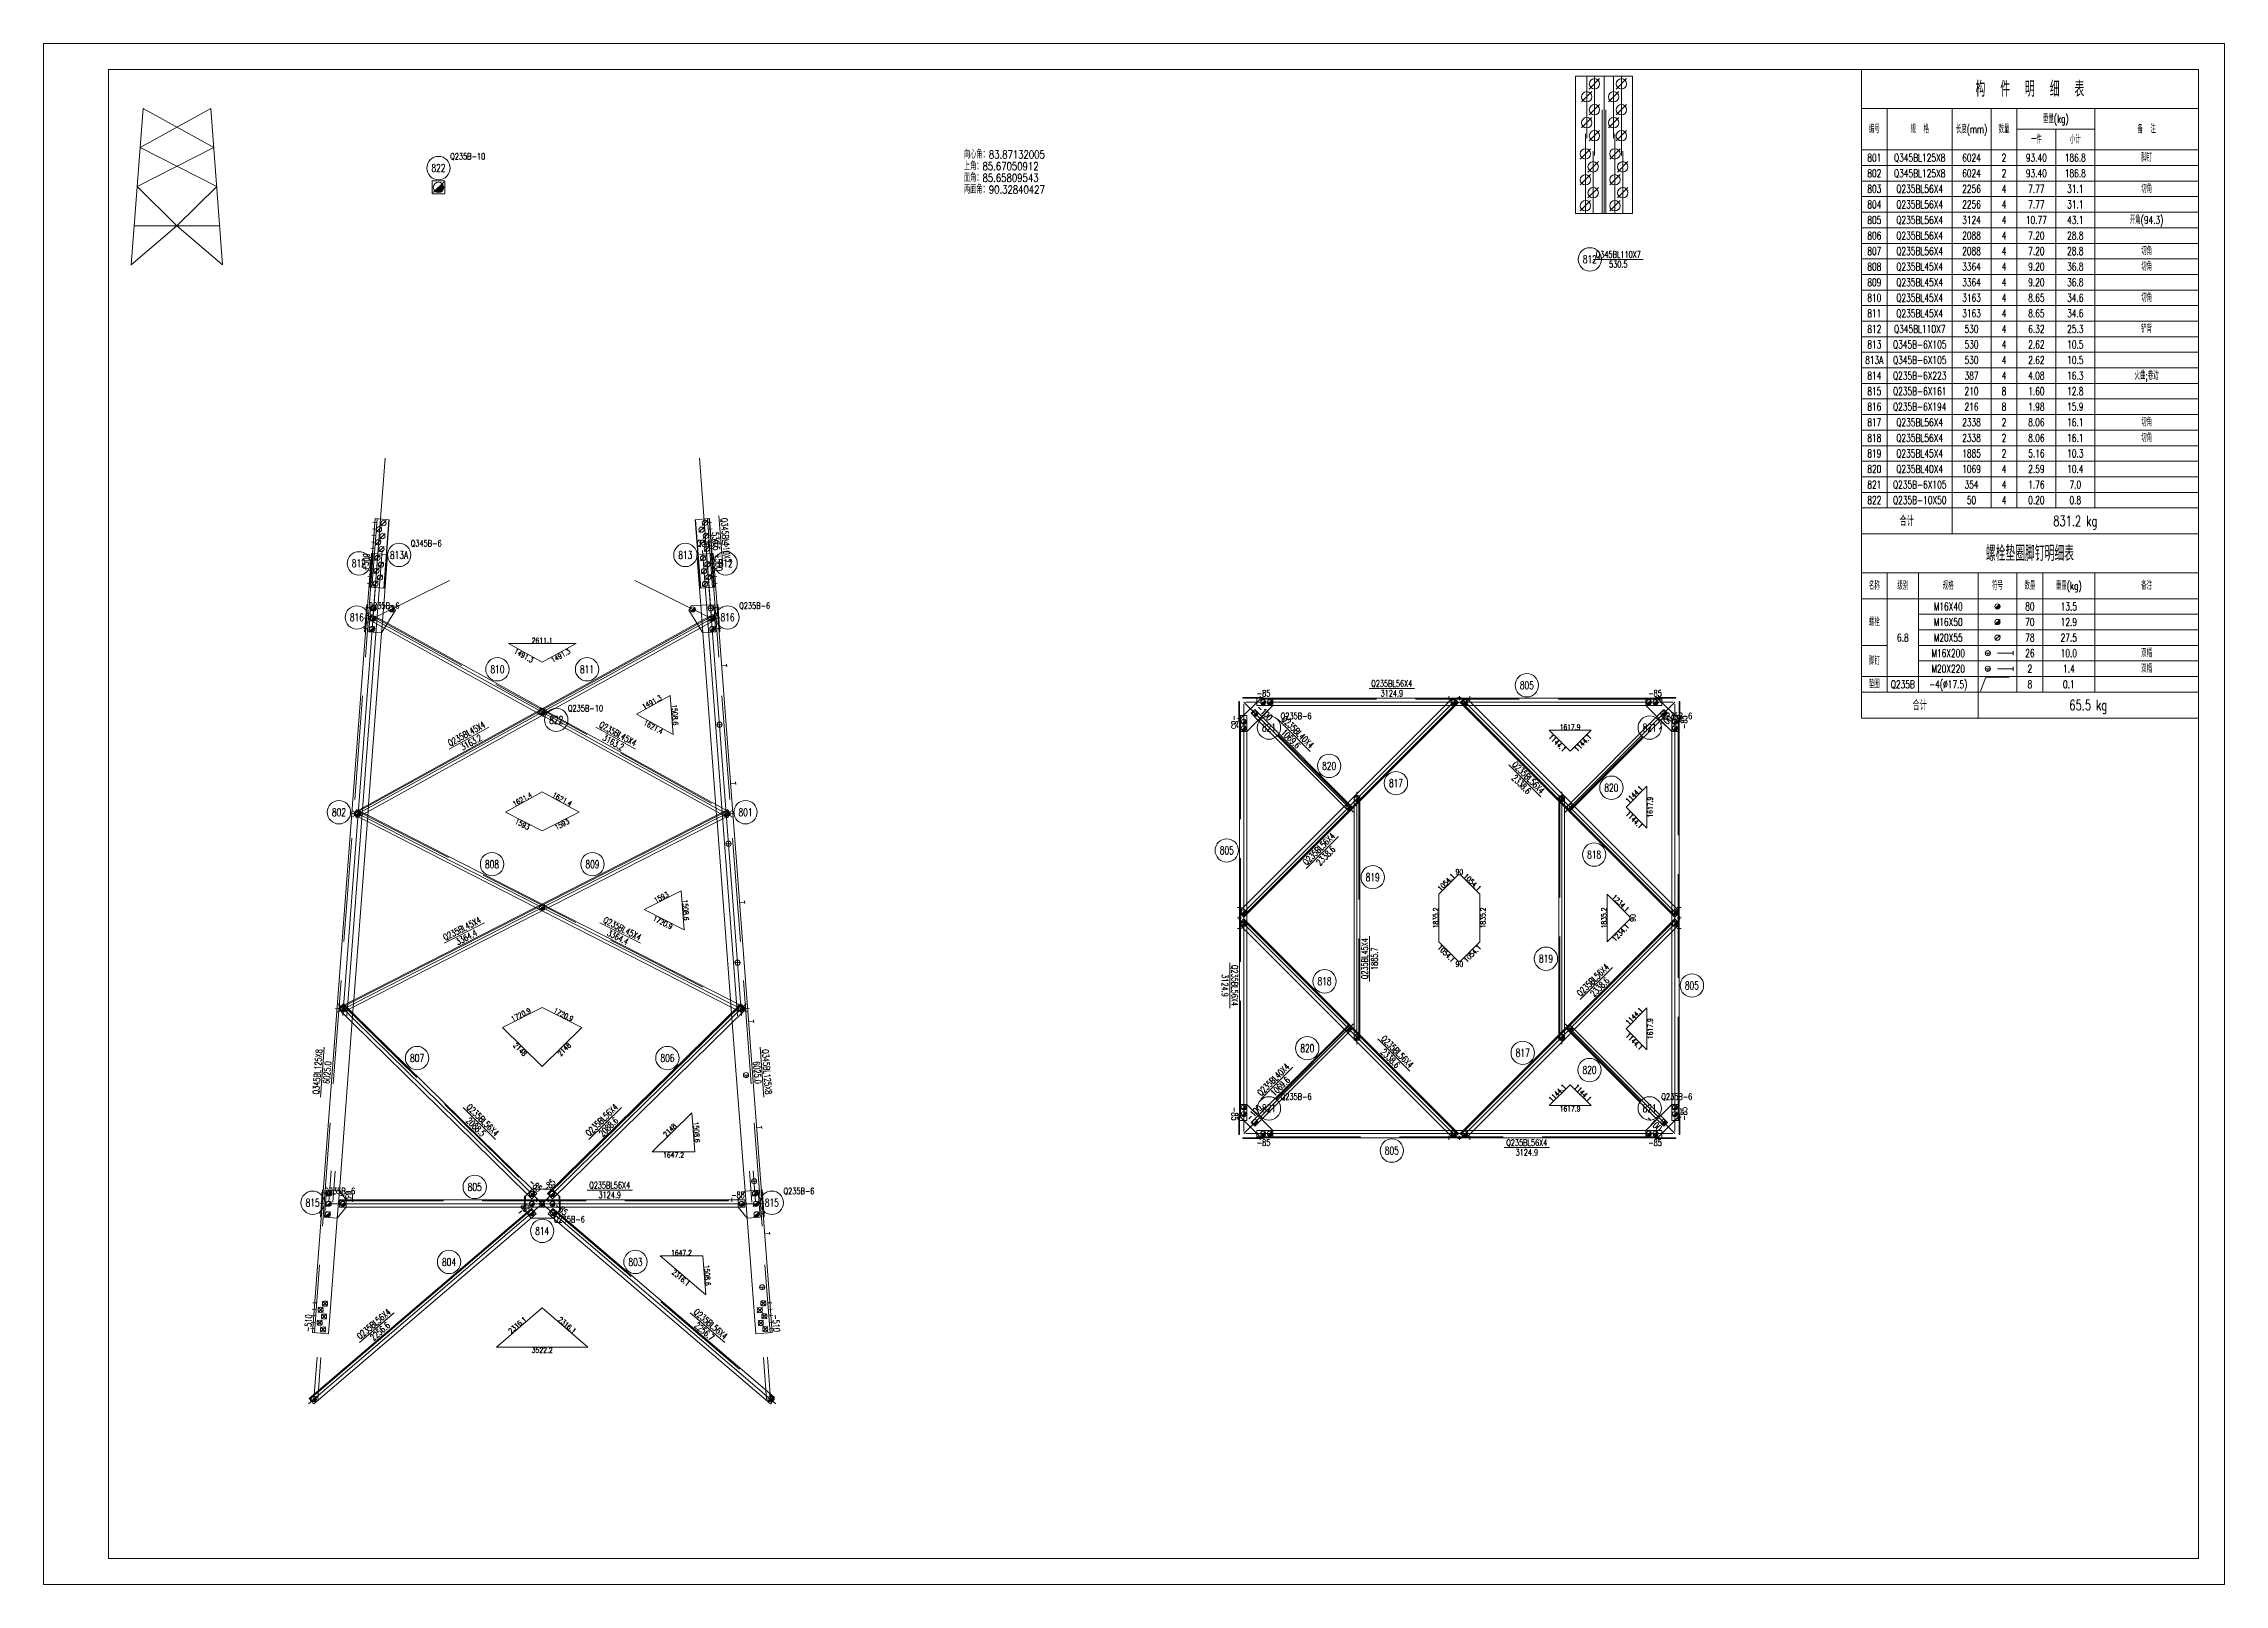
# Model space of a CAD drawing. Extents: x 0 to 841, y 0 to 594.
import ezdxf
from ezdxf.enums import TextEntityAlignment as Align

# ---------------------------------------------------------------- set-up
doc = ezdxf.new("R2010")
doc.units = 0
doc.header["$LTSCALE"] = 20
doc.header["$MEASUREMENT"] = 0
doc.linetypes.add('Dash', pattern=[2.75, 2, -0.75])
doc.linetypes.add('DashDot', pattern=[15.6, 9, -3, 0.6, -3])
doc.layers.get('0').update_dxf_attribs({"linetype": 'CONTINUOUS', "lineweight": 25})
doc.styles.get("Standard").update_dxf_attribs({"font": 'simplex', "width": 0.7, "bigfont": 'gbhzfs.shx'})

msp = doc.modelspace()

# ---------------------------------------------------------------- texts
at = {"color": 3, "linetype": 'Continuous', "lineweight": 13, "width": 0.7}
for s, height, p in [('构  件  明  细  表', 6, (766, 576.5)), ('重量(kg)', 3, (776, 565)), ('编号', 3, (706, 561)), ('规  格', 3, (723.5, 561)), ('长度(mm)', 3, (743.5, 561)), ('数量', 3, (756, 561)), ('一件', 3, (768.5, 557)), ('小计', 3, (783.5, 557)), ('备  注', 3, (811, 561)), ('801', 3, (706, 550)), ('Q345BL125X8', 3, (723.5, 550)), ('6024', 3, (743.5, 550)), ('2', 3, (756, 550)), ('93.40', 3, (768.5, 550)), ('186.8', 3, (783.5, 550)), ('脚钉', 3, (811, 550)), ('802', 3, (706, 544)), ('803', 3, (706, 538)), ('Q345BL125X8', 3, (723.5, 544)), ('Q235BL56X4', 3, (723.5, 538)), ('2256', 3, (743.5, 538)), ('6024', 3, (743.5, 544)), ('2', 3, (756, 544)), ('4', 3, (756, 538)), ('93.40', 3, (768.5, 544)), ('7.77', 3, (768.5, 538)), ('186.8', 3, (783.5, 544)), ('31.1', 3, (783.5, 538)), ('切角', 3, (811, 538)), ('804', 3, (706, 532)), ('Q235BL56X4', 3, (723.5, 532)), ('2256', 3, (743.5, 532)), ('4', 3, (756, 532)), ('7.77', 3, (768.5, 532)), ('31.1', 3, (783.5, 532)), ('805', 3, (706, 526)), ('806', 3, (706, 520)), ('Q235BL56X4', 3, (723.5, 526)), ('Q235BL56X4', 3, (723.5, 520)), ('3124', 3, (743.5, 526)), ('2088', 3, (743.5, 520)), ('4', 3, (756, 526)), ('4', 3, (756, 520)), ('10.77', 3, (768.5, 526)), ('7.20', 3, (768.5, 520)), ('43.1', 3, (783.5, 526)), ('28.8', 3, (783.5, 520)), ('开角(94.3)', 3, (811, 526)), ('807', 3, (706, 514)), ('Q235BL56X4', 3, (723.5, 514)), ('2088', 3, (743.5, 514)), ('4', 3, (756, 514)), ('7.20', 3, (768.5, 514)), ('28.8', 3, (783.5, 514)), ('切角', 3, (811, 514)), ('808', 3, (706, 508)), ('Q235BL45X4', 3, (723.5, 508)), ('3364', 3, (743.5, 508)), ('4', 3, (756, 508)), ('9.20', 3, (768.5, 508)), ('36.8', 3, (783.5, 508)), ('切角', 3, (811, 508)), ('809', 3, (706, 502)), ('810', 3, (706, 496)), ('Q235BL45X4', 3, (723.5, 502)), ('Q235BL45X4', 3, (723.5, 496)), ('3364', 3, (743.5, 502)), ('3163', 3, (743.5, 496)), ('4', 3, (756, 502)), ('4', 3, (756, 496)), ('9.20', 3, (768.5, 502)), ('8.65', 3, (768.5, 496)), ('36.8', 3, (783.5, 502)), ('34.6', 3, (783.5, 496)), ('切角', 3, (811, 496)), ('811', 3, (706, 490)), ('Q235BL45X4', 3, (723.5, 490)), ('3163', 3, (743.5, 490)), ('4', 3, (756, 490)), ('8.65', 3, (768.5, 490)), ('34.6', 3, (783.5, 490)), ('812', 3, (706, 484)), ('813', 3, (706, 478)), ('Q345B-6X105', 3, (723.5, 478)), ('Q345BL110X7', 3, (723.5, 484)), ('530', 3, (743.5, 484)), ('530', 3, (743.5, 478)), ('4', 3, (756, 484)), ('4', 3, (756, 478)), ('2.62', 3, (768.5, 478)), ('6.32', 3, (768.5, 484)), ('25.3', 3, (783.5, 484)), ('10.5', 3, (783.5, 478)), ('铲背', 3, (811, 484)), ('813A', 3, (706, 472)), ('Q345B-6X105', 3, (723.5, 472)), ('530', 3, (743.5, 472)), ('4', 3, (756, 472)), ('2.62', 3, (768.5, 472)), ('10.5', 3, (783.5, 472)), ('814', 3, (706, 466)), ('Q235B-6X223', 3, (723.5, 466)), ('387', 3, (743.5, 466)), ('4', 3, (756, 466)), ('4.08', 3, (768.5, 466)), ('16.3', 3, (783.5, 466)), ('火曲;卷边', 3, (811, 466)), ('815', 3, (706, 460)), ('816', 3, (706, 454)), ('Q235B-6X161', 3, (723.5, 460)), ('Q235B-6X194', 3, (723.5, 454)), ('210', 3, (743.5, 460)), ('216', 3, (743.5, 454)), ('8', 3, (756, 460)), ('8', 3, (756, 454)), ('1.60', 3, (768.5, 460)), ('1.98', 3, (768.5, 454)), ('12.8', 3, (783.5, 460)), ('15.9', 3, (783.5, 454)), ('817', 3, (706, 448)), ('Q235BL56X4', 3, (723.5, 448)), ('2338', 3, (743.5, 448)), ('2', 3, (756, 448)), ('8.06', 3, (768.5, 448)), ('16.1', 3, (783.5, 448)), ('切角', 3, (811, 448)), ('818', 3, (706, 442)), ('819', 3, (706, 436)), ('Q235BL56X4', 3, (723.5, 442)), ('Q235BL45X4', 3, (723.5, 436)), ('2338', 3, (743.5, 442)), ('1885', 3, (743.5, 436)), ('2', 3, (756, 442)), ('2', 3, (756, 436)), ('8.06', 3, (768.5, 442)), ('5.16', 3, (768.5, 436)), ('16.1', 3, (783.5, 442)), ('10.3', 3, (783.5, 436)), ('切角', 3, (811, 442)), ('820', 3, (706, 430)), ('Q235BL40X4', 3, (723.5, 430)), ('1069', 3, (743.5, 430)), ('4', 3, (756, 430)), ('2.59', 3, (768.5, 430)), ('10.4', 3, (783.5, 430)), ('821', 3, (706, 424)), ('Q235B-6X105', 3, (723.5, 424)), ('354', 3, (743.5, 424)), ('4', 3, (756, 424)), ('1.76', 3, (768.5, 424)), ('7.0', 3, (783.5, 424)), ('822', 3, (706, 418)), ('Q235B-10X50', 3, (723.5, 418)), ('合计', 4, (718.5, 410)), ('50', 3, (743.5, 418)), ('4', 3, (756, 418)), ('0.20', 3, (768.5, 418)), ('0.8', 3, (783.5, 418)), ('831.2 kg', 4, (783.5, 410)), ('螺栓垫圈脚钉明细表', 6, (766, 397.5)), ('重量(kg)', 3, (781, 385)), ('名称', 3, (706, 385)), ('级别', 3, (717, 385)), ('M16X40', 3, (734.5, 377)), ('规格', 3, (734.5, 385)), ('符号', 3, (753.5, 385)), ('80', 3, (766, 377)), ('数量', 3, (766, 385)), ('13.5', 3, (781, 377)), ('备注', 3, (811, 385)), ('螺栓', 3, (706, 371)), ('M16X50', 3, (734.5, 371)), ('70', 3, (766, 371)), ('12.9', 3, (781, 371)), ('6.8', 3, (717, 365)), ('M20X55', 3, (734.5, 365)), ('78', 3, (766, 365)), ('27.5', 3, (781, 365)), ('脚钉', 3, (706, 356)), ('M16X200', 3, (734.5, 359)), ('M20X220', 3, (734.5, 353)), ('26', 3, (766, 359)), ('2', 3, (766, 353)), ('10.0', 3, (781, 359)), ('1.4', 3, (781, 353)), ('双帽', 3, (811, 359)), ('双帽', 3, (811, 353)), ('垫圈', 3, (706, 347)), ('Q235B', 3, (717, 347)), ('-4(%%c17.5)', 3, (734.5, 347)), ('8', 3, (766, 347)), ('0.1', 3, (781, 347)), ('合计', 4, (723.5, 339)), ('65.5 kg', 4, (788.5, 339))]:
    msp.add_text(s, height=height, dxfattribs=at).set_placement(p, align=Align.MIDDLE_CENTER)
at = {"color": 7, "linetype": 'Continuous', "lineweight": 13, "width": 0.7}
for s, height, p in [('822', 3, (152.28, 546.04)), ('Q345BL110X7', 2.5, (607.28, 512.71)), ('812', 3, (596.28, 510.83)), ('530.5', 2.5, (607.28, 508.96)), ('813A', 3, (137.09, 396.87)), ('813', 3, (247.48, 396.87)), ('812', 3, (121.55, 393.62)), ('812', 3, (263.02, 393.62)), ('816', 3, (120.82, 372.78)), ('816', 3, (263.75, 372.78)), ('810', 3, (175.01, 352.78)), ('811', 3, (209.56, 352.78)), ('Q235BL56X4', 2.5, (519.93, 347.29)), ('805', 3, (572, 346.61)), ('-85', 2.5, (470.48, 343.54)), ('3124.9', 2.5, (519.93, 343.54)), ('-85', 2.5, (621.45, 343.54)), ('822', 3, (197.71, 333.28)), ('821', 3, (472.56, 330.32)), ('821', 3, (619.37, 330.32)), ('820', 3, (495.76, 315.54)), ('817', 3, (521.53, 308.9)), ('820', 3, (604.59, 307.12)), ('802', 3, (113.89, 297.68)), ('801', 3, (270.68, 297.68)), ('808', 3, (172.92, 277.65)), ('809', 3, (211.65, 277.65)), ('805', 3, (456.27, 282.95)), ('818', 3, (597.95, 281.35)), ('819', 3, (512.55, 272.63)), ('819', 3, (579.38, 241.21)), ('818', 3, (493.98, 232.49)), ('805', 3, (635.66, 230.88)), ('807', 3, (144.01, 202.92)), ('806', 3, (240.56, 202.92)), ('820', 3, (487.34, 206.71)), ('817', 3, (570.4, 204.93)), ('820', 3, (596.17, 198.3)), ('821', 3, (472.56, 183.51)), ('821', 3, (619.37, 183.51)), ('-85', 2.5, (470.48, 170.29)), ('805', 3, (519.93, 167.22)), ('Q235BL56X4', 2.5, (572, 170.29)), ('-85', 2.5, (621.45, 170.29)), ('3124.9', 2.5, (572, 166.54)), ('-85', 2.5, (116.8, 150.14)), ('805', 3, (166.25, 153.22)), ('Q235BL56X4', 2.5, (218.32, 153.89)), ('3124.9', 2.5, (218.32, 150.14)), ('-85', 2.5, (267.77, 150.14)), ('815', 3, (103.74, 147.13)), ('815', 3, (280.83, 147.13)), ('814', 3, (192.28, 136.27)), ('804', 3, (156.34, 124.31)), ('803', 3, (228.23, 124.31))]:
    msp.add_text(s, height=height, dxfattribs=at).set_placement(p, align=Align.MIDDLE_CENTER)
for s, p in [('Q235B-10', (156.78, 550.54)), ('Q345B-6', (141.59, 401.37)), ('Q345B-6', (251.98, 401.37)), ('Q235B-6', (125.32, 377.28)), ('Q235B-6', (268.25, 377.28)), ('Q235B-10', (202.21, 337.78)), ('Q235B-6', (477.06, 334.82)), ('Q235B-6', (623.87, 334.82)), ('Q235B-6', (477.06, 188.01)), ('Q235B-6', (623.87, 188.01)), ('Q235B-6', (108.24, 151.63)), ('Q235B-6', (285.33, 151.63)), ('Q235B-6', (196.79, 140.77))]:
    msp.add_text(s, height=2.4, dxfattribs=at).set_placement(p, align=Align.MIDDLE_LEFT)
at = {"color": 7, "linetype": 'Continuous', "lineweight": 13, "width": 0.8}
for s, p in [('上角：85.67050912', (354.91, 544.35)), ('向心角：83.87132005', (354.91, 548.85)), ('面角：85.65809543', (354.91, 539.85)), ('两面角：90.32840427', (354.91, 535.35))]:
    msp.add_text(s, height=3, dxfattribs=at).set_placement(p, align=Align.BOTTOM_LEFT)
at = {"color": 7, "linetype": 'Continuous', "lineweight": 13, "width": 0.7}
for s, rotation, p in [('530.5', 274.32949, (259.29, 402.2)), ('Q345BL110X7', 274.32949, (263.03, 402.48)), ('+500', 85.67051, (124.27, 394.08)), ('+500', 274.32949, (260.3, 394.08)), ('-100', 315, (470.86, 336.09)), ('Q235BL45X4', 28.90059, (163.09, 327.9)), ('Q235BL45X4', 331.09941, (221.48, 327.9)), ('-85', 270, (459.34, 332.4)), ('1069.6', 315, (480.99, 325.96)), ('Q235BL40X4', 315, (483.64, 328.61)), ('-100', 45, (625.13, 332.02)), ('-85', 90, (632.59, 332.4)), ('3163.2', 28.90059, (164.9, 324.62)), ('3163.2', 331.09941, (219.67, 324.62)), ('2338.6', 315, (569.92, 308.43)), ('Q235BL56X4', 315, (572.57, 311.08)), ('Q235BL56X4', 45, (491.8, 283.52)), ('2338.6', 45, (494.46, 280.87)), ('Q235BL45X4', 26.99695, (161.38, 252.8)), ('Q235BL45X4', 333.00305, (223.19, 252.8)), ('3364.4', 26.99695, (163.09, 249.46)), ('3364.4', 333.00305, (221.48, 249.46)), ('Q235BL45X4', 90, (509.47, 241.21)), ('1885.7', 90, (513.22, 241.21)), ('Q235BL56X4', 270, (459.34, 230.88)), ('Q235BL56X4', 45, (597.47, 232.96)), ('3124.9', 270, (455.59, 230.88)), ('2338.6', 45, (600.13, 230.31)), ('Q235BL56X4', 315, (522.01, 205.41)), ('Q345BL125X8', 85.67051, (105.63, 197.61)), ('Q345BL125X8', 274.32949, (278.94, 197.61)), ('2338.6', 315, (519.36, 202.76)), ('6025.0', 85.67051, (109.37, 197.33)), ('6025.0', 274.32949, (275.2, 197.33)), ('Q235BL40X4', 45, (474.27, 194.59)), ('1069.6', 45, (476.92, 191.94)), ('2088.5', 315.54693, (166.7, 176.35)), ('Q235BL56X4', 315.54693, (169.33, 179.03)), ('Q235BL56X4', 44.45272, (215.24, 179.03)), ('2088.6', 44.45272, (217.87, 176.35)), ('-85', 270, (459.34, 181.43)), ('-100', 45, (466.8, 181.81)), ('-100', 315, (621.07, 177.75)), ('-85', 90, (632.59, 181.43)), ('-85', 315.54693, (189.67, 153.82)), ('-85', 44.45272, (194.9, 153.82)), ('-85', 40.50351, (184.93, 144.69)), ('-85', 319.49649, (199.64, 144.69)), ('-510', 85.67051, (102.06, 100.7)), ('Q235BL56X4', 40.50351, (127.31, 100.4)), ('Q235BL56X4', 319.49649, (257.26, 100.4)), ('-510', 274.32949, (282.51, 100.7)), ('2256.6', 40.50351, (129.74, 97.55)), ('2256.7', 319.49649, (254.83, 97.55))]:
    msp.add_text(s, height=2.5, rotation=rotation, dxfattribs=at).set_placement(p, align=Align.MIDDLE_CENTER)
at = {"color": 7, "linetype": 'Continuous', "lineweight": 20, "width": 0.7}
for s, rotation, p in [('2611.1', 0, (192.28, 363.9)), ('1491.3', 331.09941, (185.18, 358.05)), ('1491.3', 28.90059, (199.39, 358.05)), ('1491.3', 28.90059, (234.57, 340.09)), ('1508.6', 274.32949, (243.44, 335.22)), ('1621.4', 331.09941, (235.14, 330.47)), ('1617.9', 0, (588.66, 330.48)), ('1144.1', 315, (583.77, 324.38)), ('1144.1', 45, (593.56, 324.38)), ('1621.4', 28.90059, (184.61, 302.67)), ('1621.4', 331.09941, (199.96, 302.67)), ('1144.1', 45, (613.43, 304.51)), ('1593', 333.00305, (184.64, 293.02)), ('1593', 26.99695, (199.93, 293.02)), ('1144.1', 315, (613.43, 294.72)), ('1617.9', 90, (619.53, 299.62)), ('1054.1', 45, (540.94, 270.67)), ('1054.1', 315, (550.99, 270.67)), ('1593', 26.99695, (238.21, 264.85)), ('1508.6', 274.32949, (247.62, 259.97)), ('1234.1', 315, (608.15, 262.58)), ('1720.9', 333.00305, (238.78, 255.19)), ('1835.2', 90, (536.86, 256.92)), ('1835.2', 90, (555.07, 256.92)), ('1835.2', 90, (601.73, 256.92)), ('1234.1', 45, (608.15, 251.26)), ('90', 90, (612.86, 256.92)), ('1054.1', 315, (540.94, 243.17)), ('1054.1', 45, (550.99, 243.17)), ('1720.9', 26.99694, (184.07, 219.63)), ('1720.9', 333.00305, (200.5, 219.63)), ('1144.1', 45, (613.43, 219.11)), ('1144.1', 315, (613.43, 209.32)), ('1617.9', 90, (619.53, 214.22)), ('2148', 315.5472, (183.78, 206.27)), ('2148', 44.45265, (200.79, 206.27)), ('1144.1', 45, (583.77, 189.45)), ('1144.1', 315, (593.56, 189.45)), ('2148', 44.45265, (241.52, 175.1)), ('1508.6', 274.32949, (251.79, 174.34)), ('2316.1', 319.49661, (245.76, 118.18)), ('1508.6', 274.32949, (255.97, 119.18)), ('2316.1', 40.50355, (182.7, 99.94)), ('2316.1', 319.49661, (201.87, 99.94)), ('3522.2', 0.00003, (192.28, 90.31))]:
    msp.add_text(s, height=2, rotation=rotation, dxfattribs=at).set_placement(p, align=Align.MIDDLE_CENTER)
for s, p in [('90', (545.97, 274.75)), ('90', (545.97, 239.09)), ('1617.9', (588.66, 183.36)), ('1647.2', (242.93, 165.52)), ('1647.2', (245.97, 127.81))]:
    msp.add_text(s, height=2, dxfattribs=at).set_placement(p, align=Align.MIDDLE_CENTER)

# ---------------------------------------------------------------- blocks, each defined once
blk = doc.blocks.new('M16X40S')
at = {"color": 3, "linetype": 'Continuous', "lineweight": 13}
blk.add_line((-0.707, -0.707), (0.707, 0.707), dxfattribs=at)
blk.add_circle((0, 0), 1, dxfattribs=at)
for radius in [0.9, 0.8, 0.7, 0.6, 0.5, 0.4, 0.3, 0.2, 0.1]:
    blk.add_arc((0, 0), radius, 225, 45, dxfattribs=at)
blk = doc.blocks.new('M16X50S')
at = {"color": 3, "linetype": 'Continuous', "lineweight": 13}
blk.add_line((-1, -1), (1, 1), dxfattribs=at)
blk.add_circle((0, 0), 1, dxfattribs=at)
for radius in [0.9, 0.8, 0.7, 0.6, 0.5, 0.4, 0.3, 0.2, 0.1]:
    blk.add_arc((0, 0), radius, 225, 45, dxfattribs=at)
blk = doc.blocks.new('M20X55S')
at = {"color": 3, "linetype": 'Continuous', "lineweight": 13}
blk.add_line((-1, -1), (1, 1), dxfattribs=at)
blk.add_circle((0, 0), 1, dxfattribs=at)
blk = doc.blocks.new('StepBoltML')
at = {"color": 3, "linetype": 'Continuous', "lineweight": 13}
for p, q in [((-4.75, 0), (-2.75, 0)), ((-3.75, 0), (-3.75, -1)), ((0, 0), (6, 0)), ((6, -0.75), (6, 0.75))]:
    blk.add_line(p, q, dxfattribs=at)
blk.add_circle((-3.75, 0), 1, dxfattribs=at)
blk = doc.blocks.new('WasherML')
at = {"color": 3, "linetype": 'Continuous', "lineweight": 13}
for p, q in [((-6.5, -2.7), (-4.5, 2.7)), ((-4.5, 2.7), (4.5, 2.7))]:
    blk.add_line(p, q, dxfattribs=at)
blk = doc.blocks.new('StepBolt')
at = {"color": 3, "linetype": 'Continuous', "lineweight": 13}
for p, q in [((-1, 0), (1, 0)), ((0, 0), (0, -1))]:
    blk.add_line(p, q, dxfattribs=at)
blk.add_circle((0, 0), 1, dxfattribs=at)
blk = doc.blocks.new('M20X65S')
at = {"color": 3, "linetype": 'Continuous', "lineweight": 13}
for p, q in [((-1, -1), (1, 1)), ((-1, 1), (1, -1))]:
    blk.add_line(p, q, dxfattribs=at)
blk.add_circle((0, 0), 1, dxfattribs=at)

# ---------------------------------------------------------------- linework, layer by layer
at = {"color": 7, "linetype": 'Continuous', "lineweight": 18}
for p, q in [((0, 594), (841, 594)), ((0, 0), (0, 594)), ((841, 0), (841, 594)), ((25, 584), (831, 584)), ((25, 10), (25, 584)), ((831, 10), (831, 584)), ((25, 10), (831, 10)), ((0, 0), (841, 0))]:
    msp.add_line(p, q, dxfattribs=at)
at = {"color": 2, "linetype": 'DashDot', "lineweight": 0}
for p, q in [((595.08, 581.5), (595.07, 557.5)), ((598.08, 581.5), (598.07, 550.83)), ((605.48, 581.5), (605.48, 557.5)), ((608.48, 581.5), (608.48, 550.83)), ((594.58, 528.5), (594.57, 559.17)), ((605.98, 528.5), (605.98, 559.17)), ((597.58, 528.5), (597.57, 552.5)), ((608.98, 528.5), (608.98, 552.5)), ((131.69, 434.14), (127.01, 372.31)), ((252.88, 434.14), (257.56, 372.31)), ((129.01, 398.74), (104.23, 71.45)), ((130.5, 398.63), (105.73, 71.34)), ((254.07, 398.63), (278.84, 71.34)), ((255.56, 398.74), (280.34, 71.45)), ((156.54, 387.03), (127.01, 372.31)), ((228.03, 387.03), (257.56, 372.31)), ((259.97, 373.64), (118.91, 295.77)), ((124.6, 373.64), (265.66, 295.77)), ((545.66, 342.01), (460.87, 257.22)), ((505.21, 297.67), (462.82, 340.06)), ((462.82, 339.28), (462.82, 174.56)), ((628.33, 340.06), (463.6, 340.06)), ((631.06, 257.22), (546.27, 342.01)), ((586.72, 297.67), (629.11, 340.06)), ((629.11, 174.56), (629.11, 339.28)), ((506.45, 305.55), (506.45, 208.29)), ((585.48, 208.29), (585.48, 305.55)), ((265.71, 298.35), (113.17, 220.63)), ((118.86, 298.35), (271.4, 220.63)), ((460.87, 256.61), (545.66, 171.82)), ((546.27, 171.82), (631.06, 256.61)), ((113.65, 223.81), (192.28, 146.67)), ((270.91, 223.81), (192.28, 146.67)), ((505.21, 216.16), (462.82, 173.77)), ((586.72, 216.16), (629.11, 173.77)), ((463.6, 173.77), (628.33, 173.77)), ((192.29, 146.67), (102.14, 69.66)), ((109.92, 146.67), (274.65, 146.67)), ((192.28, 146.67), (282.43, 69.66))]:
    msp.add_line(p, q, dxfattribs=at)
at = {"color": 1, "linetype": 'Dash', "lineweight": 0}
for p, q in [((601.08, 528.5), (601.08, 581.5)), ((602.48, 528.5), (602.48, 581.5)), ((126.56, 384.38), (128.57, 410.81)), ((258.01, 384.38), (256, 410.81)), ((127.15, 397.37), (104.41, 97.01)), ((132.14, 397), (126.9, 397.39)), ((252.43, 397), (257.67, 397.39)), ((257.42, 397.37), (280.16, 97.01)), ((125.38, 371.96), (126.47, 373.93)), ((131.46, 368.6), (125.38, 371.96)), ((126.28, 373.57), (264.82, 297.09)), ((126.47, 373.93), (132.64, 370.52)), ((130.35, 366.8), (131.16, 377.47)), ((251.93, 370.52), (253.11, 368.6)), ((254.22, 366.8), (253.41, 377.47)), ((258.86, 371.77), (258.79, 372.68)), ((191.27, 337.03), (190.59, 335.79)), ((191.75, 337.89), (194.61, 336.31)), ((193.98, 336.77), (192.39, 337.65)), ((193.34, 335.6), (193.98, 336.77)), ((467.06, 337.24), (465.65, 335.82)), ((504.57, 299.16), (466.78, 336.95)), ((469.77, 334.53), (467.06, 337.24)), ((470.35, 341.66), (467.85, 341.66)), ((624.08, 341.26), (467.85, 341.26)), ((467.85, 340.06), (467.85, 338.86)), ((467.85, 338.86), (474.1, 338.86)), ((540.54, 338.86), (544.49, 338.86)), ((547.44, 338.86), (551.39, 338.86)), ((617.83, 338.86), (624.08, 338.86)), ((624.08, 341.66), (621.58, 341.66)), ((624.87, 337.24), (622.16, 334.53)), ((624.08, 338.86), (624.08, 340.06)), ((626.28, 335.82), (624.87, 337.24)), ((192.85, 334.71), (189.96, 336.31)), ((190.59, 335.79), (192.13, 334.94)), ((461.22, 335.03), (461.22, 332.53)), ((461.62, 335.03), (461.62, 178.81)), ((464.02, 335.03), (462.82, 335.03)), ((464.02, 328.78), (464.02, 335.03)), ((465.65, 335.82), (468.35, 333.11)), ((588.2, 298.31), (626, 336.1)), ((623.58, 333.11), (626.28, 335.82)), ((629.11, 335.03), (627.91, 335.03)), ((627.91, 335.03), (627.91, 328.78)), ((630.31, 178.81), (630.31, 335.03)), ((630.71, 332.53), (630.71, 335.03)), ((505.35, 299.72), (505.35, 303.68)), ((505.72, 304.05), (507.6, 304.05)), ((507.2, 304.05), (507.2, 209.79)), ((507.6, 304.05), (507.6, 301.97)), ((584.33, 301.97), (584.33, 304.05)), ((584.33, 304.05), (586.21, 304.05)), ((584.73, 209.79), (584.73, 304.05)), ((586.58, 303.68), (586.58, 299.72)), ((119.7, 296.69), (120.72, 298.69)), ((124.84, 294.06), (119.7, 296.69)), ((120.54, 298.33), (270.49, 221.94)), ((120.72, 298.69), (125.03, 296.5)), ((125.14, 297.95), (125.34, 300.64)), ((259.23, 300.64), (264.73, 297.6)), ((263.82, 295.53), (259.43, 297.95)), ((259.73, 294.06), (259.54, 296.5)), ((264.79, 297.28), (263.82, 295.53)), ((264.73, 297.6), (264.79, 297.28)), ((501.57, 299.9), (503.44, 298.02)), ((504.86, 299.44), (502.98, 301.31)), ((503.44, 298.02), (504.86, 299.44)), ((588.95, 301.31), (587.07, 299.44)), ((587.07, 299.44), (588.49, 298.02)), ((588.49, 298.02), (590.36, 299.9)), ((192.28, 259.71), (189.81, 260.97)), ((192.28, 262.23), (194.76, 260.97)), ((464.02, 258.39), (464.02, 262.35)), ((627.91, 262.35), (627.91, 258.39)), ((464.02, 251.49), (464.02, 255.45)), ((627.91, 255.45), (627.91, 251.49)), ((114.07, 221.44), (114.1, 222.12)), ((118.98, 216.62), (114.07, 221.44)), ((114.1, 222.12), (115.71, 223.76)), ((115.43, 223.47), (189.95, 150.36)), ((115.71, 223.76), (119.26, 220.27)), ((119.43, 222.59), (119.63, 225.22)), ((264.94, 225.22), (270.45, 222.41)), ((269.57, 220.33), (265.14, 222.59)), ((265.59, 216.62), (265.31, 220.27)), ((270.47, 222.12), (269.57, 220.33)), ((270.45, 222.41), (270.47, 222.12)), ((503.73, 215.53), (465.93, 177.73)), ((503.44, 215.81), (501.57, 213.94)), ((502.98, 212.52), (504.86, 214.39)), ((504.86, 214.39), (503.44, 215.81)), ((505.35, 210.16), (505.35, 214.12)), ((507.6, 211.87), (507.6, 209.79)), ((584.33, 209.79), (584.33, 211.87)), ((586.58, 214.12), (586.58, 210.16)), ((588.49, 215.81), (587.07, 214.39)), ((587.07, 214.39), (588.95, 212.52)), ((587.36, 214.68), (625.15, 176.88)), ((590.36, 213.94), (588.49, 215.81)), ((507.6, 209.79), (505.72, 209.79)), ((586.21, 209.79), (584.33, 209.79)), ((464.02, 178.81), (464.02, 185.06)), ((627.91, 185.06), (627.91, 178.81)), ((461.22, 181.31), (461.22, 178.81)), ((462.82, 178.81), (464.02, 178.81)), ((468.35, 180.72), (465.65, 178.01)), ((465.65, 178.01), (467.06, 176.6)), ((467.06, 176.6), (469.77, 179.31)), ((622.16, 179.31), (624.87, 176.6)), ((626.28, 178.01), (623.58, 180.72)), ((624.87, 176.6), (626.28, 178.01)), ((627.91, 178.81), (629.11, 178.81)), ((630.71, 178.81), (630.71, 181.31)), ((474.1, 174.97), (467.85, 174.97)), ((467.85, 174.97), (467.85, 173.77)), ((467.85, 172.57), (624.08, 172.57)), ((467.85, 172.17), (470.35, 172.17)), ((544.49, 174.97), (540.54, 174.97)), ((551.39, 174.97), (547.44, 174.97)), ((624.08, 174.97), (617.83, 174.97)), ((621.58, 172.17), (624.08, 172.17)), ((624.08, 173.77), (624.08, 174.97)), ((113.27, 141.15), (114.06, 151.62)), ((188.45, 152.39), (190.23, 150.64)), ((198.08, 150.39), (196.12, 152.39)), ((271.3, 141.15), (270.51, 151.62)), ((114.17, 148.27), (116.67, 148.27)), ((114.17, 145.47), (114.17, 148.27)), ((114.17, 147.87), (270.4, 147.87)), ((116.67, 145.47), (114.17, 145.47)), ((199.23, 145.47), (185.34, 145.47)), ((185.44, 148.27), (199.13, 148.27)), ((186.24, 143.35), (188.06, 141.22)), ((188.27, 148.64), (186.49, 150.39)), ((190.23, 150.64), (188.27, 148.64)), ((194.61, 142.84), (196.43, 144.97)), ((196.17, 144.67), (281.75, 71.56)), ((196.43, 144.97), (198.33, 143.35)), ((267.9, 148.27), (270.4, 148.27)), ((270.4, 145.47), (267.9, 145.47)), ((270.4, 148.27), (270.4, 145.47)), ((196.51, 141.22), (194.61, 142.84))]:
    msp.add_line(p, q, dxfattribs=at)
at = {"color": 7, "linetype": 'Continuous', "lineweight": 0}
for p, q in [((38.38, 568.94), (33.82, 508.77)), ((64.49, 568.94), (37.24, 553.9)), ((38.38, 568.94), (65.63, 553.9)), ((64.49, 568.94), (69.04, 508.77)), ((65.63, 553.9), (36.1, 538.86)), ((37.24, 553.9), (66.77, 538.86)), ((36.1, 538.86), (51.43, 523.81)), ((66.77, 538.86), (51.43, 523.81)), ((51.43, 523.81), (33.82, 508.77)), ((34.96, 523.81), (67.9, 523.81)), ((51.43, 523.81), (69.04, 508.77)), ((258.29, 373.58), (119.86, 297.15)), ((545.31, 340.24), (462.64, 257.58)), ((629.29, 257.58), (546.62, 340.24)), ((264.03, 298.33), (114.16, 221.98)), ((462.64, 256.26), (545.31, 173.59)), ((546.62, 173.59), (629.29, 256.26)), ((269.14, 223.47), (194.62, 150.36)), ((188.4, 144.67), (102.63, 71.4))]:
    msp.add_line(p, q, dxfattribs=at)
at = {"color": 7, "linetype": 'Continuous', "lineweight": 13}
for p, q in [((597.65, 510.83), (616.9, 510.83)), ((261.89, 392.74), (260.43, 411.94)), ((528.68, 345.41), (511.18, 345.41)), ((171.66, 330.49), (156.34, 322.03)), ((212.91, 330.49), (228.23, 322.03)), ((488.5, 321.1), (476.12, 333.48)), ((577.43, 303.56), (565.06, 315.94)), ((499.32, 288.38), (486.94, 276.01)), ((170.03, 255.1), (154.44, 247.16)), ((214.54, 255.1), (230.13, 247.16)), ((511.35, 249.96), (511.35, 232.46)), ((457.47, 239.63), (457.47, 222.13)), ((592.61, 225.45), (604.99, 237.82)), ((514.5, 210.27), (526.87, 197.9)), ((108.23, 207.07), (106.78, 187.87)), ((276.34, 207.07), (277.79, 187.87)), ((481.78, 199.45), (469.41, 187.08)), ((161.77, 183.82), (174.26, 171.56)), ((222.8, 183.82), (210.31, 171.56)), ((563.25, 168.42), (580.75, 168.42)), ((209.57, 152.02), (227.07, 152.02)), ((135.18, 104.66), (121.87, 93.29)), ((249.39, 104.66), (262.7, 93.29))]:
    msp.add_line(p, q, dxfattribs=at)
at = {"color": 1, "linetype": 'Continuous', "lineweight": 0}
for p, q in [((205.34, 362.7), (179.23, 362.7)), ((179.23, 362.7), (192.28, 355.5)), ((192.28, 355.5), (205.34, 362.7)), ((241.67, 342.65), (228.62, 335.44)), ((242.81, 327.6), (241.67, 342.65)), ((228.62, 335.44), (242.81, 327.6)), ((580.57, 329.28), (588.66, 321.19)), ((596.75, 329.28), (580.57, 329.28)), ((588.66, 321.19), (596.75, 329.28)), ((192.28, 305.54), (178.09, 297.7)), ((206.48, 297.7), (192.28, 305.54)), ((618.33, 307.7), (610.24, 299.62)), ((618.33, 291.53), (618.33, 307.7)), ((178.09, 297.7), (192.28, 290.47)), ((192.28, 290.47), (206.48, 297.7)), ((610.24, 299.62), (618.33, 291.53)), ((545.52, 273.55), (538.06, 266.09)), ((546.42, 273.55), (545.52, 273.55)), ((553.87, 266.09), (546.42, 273.55)), ((245.85, 267.4), (231.66, 260.17)), ((246.99, 252.36), (245.85, 267.4)), ((538.06, 266.09), (538.06, 247.74)), ((553.87, 247.74), (553.87, 266.09)), ((611.66, 257.37), (602.93, 266.09)), ((602.93, 266.09), (602.93, 247.74)), ((231.66, 260.17), (246.99, 252.36)), ((602.93, 247.74), (611.66, 256.47)), ((611.66, 256.47), (611.66, 257.37)), ((538.06, 247.74), (545.52, 240.29)), ((546.42, 240.29), (553.87, 247.74)), ((545.52, 240.29), (546.42, 240.29)), ((192.28, 222.46), (176.95, 214.65)), ((207.62, 214.65), (192.28, 222.46)), ((618.33, 222.31), (610.24, 214.22)), ((618.33, 206.13), (618.33, 222.31)), ((176.95, 214.65), (192.28, 199.61)), ((192.28, 199.61), (207.62, 214.65)), ((610.24, 214.22), (618.33, 206.13)), ((588.66, 192.65), (580.57, 184.56)), ((596.75, 184.56), (588.66, 192.65)), ((250.03, 181.77), (234.69, 166.72)), ((251.16, 166.72), (250.03, 181.77)), ((580.57, 184.56), (596.75, 184.56)), ((234.69, 166.72), (251.16, 166.72)), ((254.2, 126.61), (237.73, 126.61)), ((237.73, 126.61), (255.34, 111.57)), ((255.34, 111.57), (254.2, 126.61)), ((192.28, 106.55), (174.67, 91.51)), ((209.9, 91.51), (192.28, 106.55)), ((174.67, 91.51), (209.9, 91.51))]:
    msp.add_line(p, q, dxfattribs=at)
at = {"color": 7, "linetype": 'Continuous', "lineweight": 0}
for points in [[(601.78, 581.5), (590.78, 581.5)], [(590.78, 581.5), (590.78, 528.5)], [(601.78, 528.5), (601.78, 581.5)], [(601.78, 581.5), (612.78, 581.5)], [(601.78, 528.5), (601.78, 581.5)], [(612.78, 581.5), (612.78, 528.5)], [(154.78, 541.09), (149.78, 541.09)], [(149.78, 541.09), (149.78, 536.09)], [(154.78, 536.09), (154.78, 541.09)], [(149.78, 536.09), (154.78, 536.09)], [(590.78, 528.5), (601.78, 528.5)], [(612.78, 528.5), (601.78, 528.5)], [(125.82, 384.44), (127.82, 410.86)], [(127.92, 410.86), (125.92, 384.43)], [(127.82, 410.86), (133.3, 410.45)], [(133.15, 410.46), (127.92, 410.86)], [(131.15, 384.03), (133.15, 410.46)], [(133.3, 410.45), (131.3, 384.02)], [(256.75, 410.86), (251.27, 410.45)], [(251.27, 410.45), (253.27, 384.02)], [(256.65, 410.86), (251.42, 410.46)], [(251.42, 410.46), (253.42, 384.03)], [(258.65, 384.43), (256.65, 410.86)], [(258.75, 384.44), (256.75, 410.86)], [(126.4, 397.43), (103.66, 97.07)], [(126.9, 397.39), (126.4, 397.43)], [(131.16, 377.47), (132.63, 396.96)], [(132.63, 396.96), (132.14, 397)], [(251.94, 396.96), (252.43, 397)], [(253.41, 377.47), (251.94, 396.96)], [(257.67, 397.39), (258.17, 397.43)], [(258.17, 397.43), (280.91, 97.07)], [(131.3, 384.02), (125.82, 384.44)], [(125.92, 384.43), (131.15, 384.03)], [(253.27, 384.02), (258.75, 384.44)], [(253.42, 384.03), (258.65, 384.43)], [(258.1, 373.93), (119.66, 297.5)], [(120.75, 295.53), (259.19, 371.96)], [(124.6, 377.76), (123.81, 367.29)], [(124.11, 367.27), (124.9, 377.74)], [(124.9, 377.74), (124.6, 377.76)], [(126.16, 377.64), (125.36, 367.17)], [(134.84, 377.33), (126.16, 377.64)], [(130.35, 366.8), (135.73, 375.54)], [(132.64, 370.52), (191.75, 337.89)], [(135.73, 375.54), (134.84, 377.33)], [(249.73, 377.33), (248.84, 375.54)], [(248.84, 375.54), (251.93, 370.52)], [(258.41, 377.64), (249.73, 377.33)], [(259.19, 371.96), (258.1, 373.93)], [(258.79, 372.68), (258.41, 377.64)], [(259.21, 367.17), (258.86, 371.77)], [(259.67, 377.74), (259.97, 377.76)], [(260.46, 367.27), (259.67, 377.74)], [(259.97, 377.76), (260.76, 367.29)], [(123.81, 367.29), (124.11, 367.27)], [(125.34, 300.64), (130.35, 366.8)], [(125.36, 367.17), (130.35, 366.8)], [(189.96, 336.31), (131.46, 368.6)], [(253.11, 368.6), (254.22, 366.8)], [(254.22, 366.8), (259.21, 367.17)], [(259.54, 296.5), (254.22, 366.8)], [(260.76, 367.29), (260.46, 367.27)], [(191.79, 337.98), (191.27, 337.03)], [(192.39, 337.65), (191.79, 337.98)], [(460.92, 332.53), (460.92, 340.41)], [(460.92, 340.41), (461.22, 340.41)], [(461.22, 340.41), (461.22, 332.53)], [(461.55, 259.87), (543.01, 341.34)], [(469.1, 341.31), (461.57, 333.78)], [(470.35, 341.96), (462.47, 341.96)], [(462.47, 341.96), (462.47, 341.66)], [(462.47, 341.66), (470.35, 341.66)], [(545.59, 339.96), (462.92, 257.29)], [(464.02, 328.78), (474.1, 338.86)], [(467.85, 341.66), (467.85, 340.06)], [(474.1, 341.31), (469.1, 341.31)], [(470.35, 341.66), (470.35, 341.96)], [(621.58, 341.66), (470.35, 341.66)], [(474.1, 338.86), (474.1, 341.31)], [(474.1, 338.86), (540.54, 338.86)], [(543.01, 341.34), (544.21, 341.34)], [(544.21, 341.34), (545.59, 339.96)], [(544.49, 338.86), (547.44, 338.86)], [(546.34, 339.96), (547.72, 341.34)], [(629.01, 257.29), (546.34, 339.96)], [(547.72, 341.34), (548.92, 341.34)], [(548.92, 341.34), (630.38, 259.87)], [(551.39, 338.86), (617.83, 338.86)], [(622.83, 341.31), (617.83, 341.31)], [(617.83, 341.31), (617.83, 338.86)], [(617.83, 338.86), (627.91, 328.78)], [(621.58, 341.66), (621.58, 341.96)], [(621.58, 341.96), (629.46, 341.96)], [(629.46, 341.66), (621.58, 341.66)], [(630.36, 333.78), (622.83, 341.31)], [(624.08, 340.06), (624.08, 341.66)], [(629.46, 341.96), (629.46, 341.66)], [(630.71, 340.41), (630.71, 332.53)], [(631.01, 340.41), (630.71, 340.41)], [(631.01, 332.53), (631.01, 340.41)], [(192.13, 334.94), (192.77, 334.58)], [(192.77, 334.58), (193.34, 335.6)], [(259.43, 297.95), (192.85, 334.71)], [(194.61, 336.31), (259.23, 300.64)], [(461.22, 332.53), (460.92, 332.53)], [(462.82, 335.03), (461.22, 335.03)], [(461.22, 332.53), (461.22, 181.31)], [(461.57, 333.78), (461.57, 328.78)], [(461.57, 328.78), (464.02, 328.78)], [(464.02, 262.35), (464.02, 328.78)], [(468.35, 333.11), (501.57, 299.9)], [(502.98, 301.31), (469.77, 334.53)], [(622.16, 334.53), (588.95, 301.31)], [(590.36, 299.9), (623.58, 333.11)], [(627.91, 328.78), (627.91, 262.35)], [(627.91, 328.78), (630.36, 328.78)], [(630.71, 335.03), (629.11, 335.03)], [(630.36, 328.78), (630.36, 333.78)], [(630.71, 181.31), (630.71, 332.53)], [(630.71, 332.53), (631.01, 332.53)], [(505.35, 303.68), (505.35, 304.05)], [(505.35, 304.05), (505.72, 304.05)], [(586.21, 304.05), (586.58, 304.05)], [(586.58, 304.05), (586.58, 303.68)], [(263.85, 298.69), (113.98, 222.34)], [(115, 220.33), (264.87, 296.69)], [(119.63, 225.22), (125.14, 297.95)], [(119.66, 297.5), (120.75, 295.53)], [(125.03, 296.5), (192.28, 262.23)], [(264.87, 296.69), (263.85, 298.69)], [(505.35, 214.12), (505.35, 299.72)], [(507.6, 301.97), (507.6, 211.87)], [(584.33, 211.87), (584.33, 301.97)], [(586.58, 299.72), (586.58, 214.12)], [(189.81, 260.97), (124.84, 294.06)], [(265.31, 220.27), (259.73, 294.06)], [(194.76, 260.97), (264.94, 225.22)], [(265.14, 222.59), (192.28, 259.71)], [(461.55, 258.67), (461.55, 259.87)], [(462.92, 257.29), (461.55, 258.67)], [(461.55, 255.16), (462.92, 256.54)], [(461.55, 253.96), (461.55, 255.16)], [(543.01, 172.5), (461.55, 253.96)], [(462.92, 256.54), (545.59, 173.88)], [(464.02, 255.45), (464.02, 258.39)], [(546.34, 173.88), (629.01, 256.54)], [(630.38, 253.96), (548.92, 172.5)], [(627.91, 258.39), (627.91, 255.45)], [(630.38, 258.67), (629.01, 257.29)], [(629.01, 256.54), (630.38, 255.16)], [(630.38, 259.87), (630.38, 258.67)], [(630.38, 255.16), (630.38, 253.96)], [(464.02, 185.06), (464.02, 251.49)], [(627.91, 251.49), (627.91, 185.06)], [(113.98, 222.34), (115, 220.33)], [(114.06, 151.62), (119.43, 222.59)], [(119.26, 220.27), (188.45, 152.39)], [(268.86, 223.76), (194.34, 150.64)], [(196.3, 148.64), (270.82, 221.76)], [(270.82, 221.76), (268.86, 223.76)], [(186.49, 150.39), (118.98, 216.62)], [(270.51, 151.62), (265.59, 216.62)], [(501.57, 213.94), (468.35, 180.72)], [(469.77, 179.31), (502.98, 212.52)], [(588.95, 212.52), (622.16, 179.31)], [(623.58, 180.72), (590.36, 213.94)], [(505.35, 209.79), (505.35, 210.16)], [(505.72, 209.79), (505.35, 209.79)], [(586.58, 209.79), (586.21, 209.79)], [(586.58, 210.16), (586.58, 209.79)], [(464.02, 185.06), (461.57, 185.06)], [(461.57, 185.06), (461.57, 180.06)], [(474.1, 174.97), (464.02, 185.06)], [(627.91, 185.06), (617.83, 174.97)], [(630.36, 185.06), (627.91, 185.06)], [(630.36, 180.06), (630.36, 185.06)], [(461.22, 181.31), (460.92, 181.31)], [(460.92, 181.31), (460.92, 173.42)], [(461.22, 173.42), (461.22, 181.31)], [(461.22, 178.81), (462.82, 178.81)], [(461.57, 180.06), (469.1, 172.52)], [(622.83, 172.52), (630.36, 180.06)], [(629.11, 178.81), (630.71, 178.81)], [(630.71, 173.42), (630.71, 181.31)], [(630.71, 181.31), (631.01, 181.31)], [(631.01, 181.31), (631.01, 173.42)], [(460.92, 173.42), (461.22, 173.42)], [(462.47, 172.17), (470.35, 172.17)], [(462.47, 171.87), (462.47, 172.17)], [(470.35, 171.87), (462.47, 171.87)], [(467.85, 173.77), (467.85, 172.17)], [(469.1, 172.52), (474.1, 172.52)], [(470.35, 172.17), (621.58, 172.17)], [(470.35, 172.17), (470.35, 171.87)], [(540.54, 174.97), (474.1, 174.97)], [(474.1, 172.52), (474.1, 174.97)], [(544.21, 172.5), (543.01, 172.5)], [(545.59, 173.88), (544.21, 172.5)], [(547.44, 174.97), (544.49, 174.97)], [(547.72, 172.5), (546.34, 173.88)], [(548.92, 172.5), (547.72, 172.5)], [(617.83, 174.97), (551.39, 174.97)], [(617.83, 174.97), (617.83, 172.52)], [(617.83, 172.52), (622.83, 172.52)], [(629.46, 172.17), (621.58, 172.17)], [(621.58, 172.17), (621.58, 171.87)], [(621.58, 171.87), (629.46, 171.87)], [(624.08, 172.17), (624.08, 173.77)], [(629.46, 171.87), (629.46, 172.17)], [(631.01, 173.42), (630.71, 173.42)], [(107.52, 152.11), (106.73, 141.64)], [(107.03, 141.62), (107.82, 152.09)], [(107.82, 152.09), (107.52, 152.11)], [(109.07, 152), (108.28, 141.53)], [(114.06, 151.62), (109.07, 152)], [(116.67, 148.27), (114.06, 151.62)], [(188.45, 152.39), (185.79, 149.68)], [(196.12, 152.39), (188.45, 152.39)], [(270.51, 151.62), (267.9, 148.27)], [(275.5, 152), (270.51, 151.62)], [(276.29, 141.53), (275.5, 152)], [(276.75, 152.09), (277.05, 152.11)], [(277.54, 141.62), (276.75, 152.09)], [(277.05, 152.11), (277.84, 141.64)], [(188.14, 144.97), (102.37, 71.7)], [(113.27, 141.15), (116.67, 145.47)], [(116.67, 148.27), (185.44, 148.27)], [(116.67, 145.47), (116.67, 148.27)], [(185.34, 145.47), (116.67, 145.47)], [(185.49, 149.69), (185.29, 144.12)], [(185.29, 144.12), (185.59, 144.11)], [(185.79, 149.68), (185.49, 149.69)], [(185.79, 149.68), (185.59, 144.11)], [(185.59, 144.11), (185.79, 149.68)], [(185.59, 144.11), (186.24, 143.35)], [(189.96, 142.84), (188.14, 144.97)], [(194.34, 150.64), (196.3, 148.64)], [(196.51, 141.22), (198.98, 144.11)], [(198.78, 149.68), (198.08, 150.39)], [(198.33, 143.35), (281.71, 72.12)], [(199.08, 149.69), (198.78, 149.68)], [(198.98, 144.11), (198.78, 149.68)], [(198.78, 149.68), (198.98, 144.11)], [(198.98, 144.11), (199.28, 144.12)], [(199.28, 144.12), (199.08, 149.69)], [(199.13, 148.27), (267.9, 148.27)], [(267.9, 145.47), (199.23, 145.47)], [(267.9, 148.27), (267.9, 145.47)], [(267.9, 145.47), (271.3, 141.15)], [(104.19, 69.57), (189.96, 142.84)], [(106.73, 141.64), (107.03, 141.62)], [(108.28, 141.53), (113.27, 141.15)], [(109.89, 96.59), (113.27, 141.15)], [(188.06, 141.22), (188.06, 141.22)], [(188.06, 141.22), (196.51, 141.22)], [(280.38, 69.57), (196.51, 141.22)], [(271.3, 141.15), (276.29, 141.53)], [(274.68, 96.59), (271.3, 141.15)], [(277.84, 141.64), (277.54, 141.62)], [(103.66, 97.07), (109.89, 96.59)], [(280.91, 97.07), (274.68, 96.59)], [(102.37, 71.7), (104.19, 69.57)], [(281.78, 71.21), (280.38, 69.57)], [(281.71, 72.12), (281.78, 71.21)]]:
    msp.add_lwpolyline(points, dxfattribs=at)
at = {"color": 3, "linetype": 'Continuous', "lineweight": 13}
for points in [[(701, 584), (701, 569), (831, 569), (831, 584)], [(701, 569), (701, 553), (711, 553), (711, 569)], [(711, 569), (711, 553), (736, 553), (736, 569)], [(736, 569), (736, 553), (751, 553), (751, 569)], [(751, 569), (751, 553), (761, 553), (761, 569)], [(761, 569), (761, 561), (791, 561), (791, 569)], [(791, 569), (791, 553), (831, 553), (831, 569)], [(761, 561), (761, 553), (776, 553), (776, 561)], [(776, 561), (776, 553), (791, 553), (791, 561)], [(701, 553), (701, 547), (711, 547), (711, 553)], [(701, 547), (701, 541), (711, 541), (711, 547)], [(711, 553), (711, 547), (736, 547), (736, 553)], [(711, 547), (711, 541), (736, 541), (736, 547)], [(736, 553), (736, 547), (751, 547), (751, 553)], [(736, 547), (736, 541), (751, 541), (751, 547)], [(751, 553), (751, 547), (761, 547), (761, 553)], [(751, 547), (751, 541), (761, 541), (761, 547)], [(761, 553), (761, 547), (776, 547), (776, 553)], [(761, 547), (761, 541), (776, 541), (776, 547)], [(776, 553), (776, 547), (791, 547), (791, 553)], [(776, 547), (776, 541), (791, 541), (791, 547)], [(791, 553), (791, 547), (831, 547), (831, 553)], [(791, 547), (791, 541), (831, 541), (831, 547)], [(701, 541), (701, 535), (711, 535), (711, 541)], [(711, 541), (711, 535), (736, 535), (736, 541)], [(736, 541), (736, 535), (751, 535), (751, 541)], [(751, 541), (751, 535), (761, 535), (761, 541)], [(761, 541), (761, 535), (776, 535), (776, 541)], [(776, 541), (776, 535), (791, 535), (791, 541)], [(791, 541), (791, 535), (831, 535), (831, 541)], [(701, 535), (701, 529), (711, 529), (711, 535)], [(711, 535), (711, 529), (736, 529), (736, 535)], [(736, 535), (736, 529), (751, 529), (751, 535)], [(751, 535), (751, 529), (761, 529), (761, 535)], [(761, 535), (761, 529), (776, 529), (776, 535)], [(776, 535), (776, 529), (791, 529), (791, 535)], [(791, 535), (791, 529), (831, 529), (831, 535)], [(701, 529), (701, 523), (711, 523), (711, 529)], [(701, 523), (701, 517), (711, 517), (711, 523)], [(711, 529), (711, 523), (736, 523), (736, 529)], [(711, 523), (711, 517), (736, 517), (736, 523)], [(736, 529), (736, 523), (751, 523), (751, 529)], [(736, 523), (736, 517), (751, 517), (751, 523)], [(751, 529), (751, 523), (761, 523), (761, 529)], [(751, 523), (751, 517), (761, 517), (761, 523)], [(761, 529), (761, 523), (776, 523), (776, 529)], [(761, 523), (761, 517), (776, 517), (776, 523)], [(776, 529), (776, 523), (791, 523), (791, 529)], [(776, 523), (776, 517), (791, 517), (791, 523)], [(791, 529), (791, 523), (831, 523), (831, 529)], [(791, 523), (791, 517), (831, 517), (831, 523)], [(701, 517), (701, 511), (711, 511), (711, 517)], [(711, 517), (711, 511), (736, 511), (736, 517)], [(736, 517), (736, 511), (751, 511), (751, 517)], [(751, 517), (751, 511), (761, 511), (761, 517)], [(761, 517), (761, 511), (776, 511), (776, 517)], [(776, 517), (776, 511), (791, 511), (791, 517)], [(791, 517), (791, 511), (831, 511), (831, 517)], [(701, 511), (701, 505), (711, 505), (711, 511)], [(701, 505), (701, 499), (711, 499), (711, 505)], [(711, 511), (711, 505), (736, 505), (736, 511)], [(711, 505), (711, 499), (736, 499), (736, 505)], [(736, 511), (736, 505), (751, 505), (751, 511)], [(736, 505), (736, 499), (751, 499), (751, 505)], [(751, 511), (751, 505), (761, 505), (761, 511)], [(751, 505), (751, 499), (761, 499), (761, 505)], [(761, 511), (761, 505), (776, 505), (776, 511)], [(761, 505), (761, 499), (776, 499), (776, 505)], [(776, 511), (776, 505), (791, 505), (791, 511)], [(776, 505), (776, 499), (791, 499), (791, 505)], [(791, 511), (791, 505), (831, 505), (831, 511)], [(791, 505), (791, 499), (831, 499), (831, 505)], [(701, 499), (701, 493), (711, 493), (711, 499)], [(711, 499), (711, 493), (736, 493), (736, 499)], [(736, 499), (736, 493), (751, 493), (751, 499)], [(751, 499), (751, 493), (761, 493), (761, 499)], [(761, 499), (761, 493), (776, 493), (776, 499)], [(776, 499), (776, 493), (791, 493), (791, 499)], [(791, 499), (791, 493), (831, 493), (831, 499)], [(701, 493), (701, 487), (711, 487), (711, 493)], [(711, 493), (711, 487), (736, 487), (736, 493)], [(736, 493), (736, 487), (751, 487), (751, 493)], [(751, 493), (751, 487), (761, 487), (761, 493)], [(761, 493), (761, 487), (776, 487), (776, 493)], [(776, 493), (776, 487), (791, 487), (791, 493)], [(791, 493), (791, 487), (831, 487), (831, 493)], [(701, 487), (701, 481), (711, 481), (711, 487)], [(701, 481), (701, 475), (711, 475), (711, 481)], [(711, 487), (711, 481), (736, 481), (736, 487)], [(711, 481), (711, 475), (736, 475), (736, 481)], [(736, 487), (736, 481), (751, 481), (751, 487)], [(736, 481), (736, 475), (751, 475), (751, 481)], [(751, 487), (751, 481), (761, 481), (761, 487)], [(751, 481), (751, 475), (761, 475), (761, 481)], [(761, 487), (761, 481), (776, 481), (776, 487)], [(761, 481), (761, 475), (776, 475), (776, 481)], [(776, 487), (776, 481), (791, 481), (791, 487)], [(776, 481), (776, 475), (791, 475), (791, 481)], [(791, 487), (791, 481), (831, 481), (831, 487)], [(791, 481), (791, 475), (831, 475), (831, 481)], [(701, 475), (701, 469), (711, 469), (711, 475)], [(711, 475), (711, 469), (736, 469), (736, 475)], [(736, 475), (736, 469), (751, 469), (751, 475)], [(751, 475), (751, 469), (761, 469), (761, 475)], [(761, 475), (761, 469), (776, 469), (776, 475)], [(776, 475), (776, 469), (791, 469), (791, 475)], [(791, 475), (791, 469), (831, 469), (831, 475)], [(701, 469), (701, 463), (711, 463), (711, 469)], [(701, 463), (701, 457), (711, 457), (711, 463)], [(711, 469), (711, 463), (736, 463), (736, 469)], [(711, 463), (711, 457), (736, 457), (736, 463)], [(736, 469), (736, 463), (751, 463), (751, 469)], [(736, 463), (736, 457), (751, 457), (751, 463)], [(751, 469), (751, 463), (761, 463), (761, 469)], [(751, 463), (751, 457), (761, 457), (761, 463)], [(761, 469), (761, 463), (776, 463), (776, 469)], [(761, 463), (761, 457), (776, 457), (776, 463)], [(776, 469), (776, 463), (791, 463), (791, 469)], [(776, 463), (776, 457), (791, 457), (791, 463)], [(791, 469), (791, 463), (831, 463), (831, 469)], [(791, 463), (791, 457), (831, 457), (831, 463)], [(701, 457), (701, 451), (711, 451), (711, 457)], [(711, 457), (711, 451), (736, 451), (736, 457)], [(736, 457), (736, 451), (751, 451), (751, 457)], [(751, 457), (751, 451), (761, 451), (761, 457)], [(761, 457), (761, 451), (776, 451), (776, 457)], [(776, 457), (776, 451), (791, 451), (791, 457)], [(791, 457), (791, 451), (831, 451), (831, 457)], [(701, 451), (701, 445), (711, 445), (711, 451)], [(711, 451), (711, 445), (736, 445), (736, 451)], [(736, 451), (736, 445), (751, 445), (751, 451)], [(751, 451), (751, 445), (761, 445), (761, 451)], [(761, 451), (761, 445), (776, 445), (776, 451)], [(776, 451), (776, 445), (791, 445), (791, 451)], [(791, 451), (791, 445), (831, 445), (831, 451)], [(701, 445), (701, 439), (711, 439), (711, 445)], [(701, 439), (701, 433), (711, 433), (711, 439)], [(711, 445), (711, 439), (736, 439), (736, 445)], [(711, 439), (711, 433), (736, 433), (736, 439)], [(736, 445), (736, 439), (751, 439), (751, 445)], [(736, 439), (736, 433), (751, 433), (751, 439)], [(751, 445), (751, 439), (761, 439), (761, 445)], [(751, 439), (751, 433), (761, 433), (761, 439)], [(761, 445), (761, 439), (776, 439), (776, 445)], [(761, 439), (761, 433), (776, 433), (776, 439)], [(776, 445), (776, 439), (791, 439), (791, 445)], [(776, 439), (776, 433), (791, 433), (791, 439)], [(791, 445), (791, 439), (831, 439), (831, 445)], [(791, 439), (791, 433), (831, 433), (831, 439)], [(701, 433), (701, 427), (711, 427), (711, 433)], [(711, 433), (711, 427), (736, 427), (736, 433)], [(736, 433), (736, 427), (751, 427), (751, 433)], [(751, 433), (751, 427), (761, 427), (761, 433)], [(761, 433), (761, 427), (776, 427), (776, 433)], [(776, 433), (776, 427), (791, 427), (791, 433)], [(791, 433), (791, 427), (831, 427), (831, 433)], [(701, 427), (701, 421), (711, 421), (711, 427)], [(701, 421), (701, 415), (711, 415), (711, 421)], [(711, 427), (711, 421), (736, 421), (736, 427)], [(711, 421), (711, 415), (736, 415), (736, 421)], [(736, 427), (736, 421), (751, 421), (751, 427)], [(736, 421), (736, 415), (751, 415), (751, 421)], [(751, 427), (751, 421), (761, 421), (761, 427)], [(751, 421), (751, 415), (761, 415), (761, 421)], [(761, 427), (761, 421), (776, 421), (776, 427)], [(761, 421), (761, 415), (776, 415), (776, 421)], [(776, 427), (776, 421), (791, 421), (791, 427)], [(776, 421), (776, 415), (791, 415), (791, 421)], [(791, 427), (791, 421), (831, 421), (831, 427)], [(791, 421), (791, 415), (831, 415), (831, 421)], [(701, 415), (701, 405), (736, 405), (736, 415)], [(736, 415), (736, 405), (831, 405), (831, 415)], [(701, 405), (701, 390), (831, 390), (831, 405)], [(701, 390), (701, 380), (711, 380), (711, 390)], [(711, 390), (711, 380), (723, 380), (723, 390)], [(723, 390), (723, 380), (746, 380), (746, 390)], [(746, 390), (746, 380), (761, 380), (761, 390)], [(761, 390), (761, 380), (771, 380), (771, 390)], [(771, 390), (771, 380), (791, 380), (791, 390)], [(791, 390), (791, 380), (831, 380), (831, 390)], [(701, 380), (701, 362), (711, 362), (711, 380)], [(711, 380), (711, 350), (723, 350), (723, 380)], [(723, 380), (723, 374), (746, 374), (746, 380)], [(746, 380), (746, 374), (761, 374), (761, 380)], [(761, 380), (761, 374), (771, 374), (771, 380)], [(771, 380), (771, 374), (791, 374), (791, 380)], [(791, 380), (791, 374), (831, 374), (831, 380)], [(723, 374), (723, 368), (746, 368), (746, 374)], [(746, 374), (746, 368), (761, 368), (761, 374)], [(761, 374), (761, 368), (771, 368), (771, 374)], [(771, 374), (771, 368), (791, 368), (791, 374)], [(791, 374), (791, 368), (831, 368), (831, 374)], [(701, 362), (701, 350), (711, 350), (711, 362)], [(723, 368), (723, 362), (746, 362), (746, 368)], [(723, 362), (723, 356), (746, 356), (746, 362)], [(746, 368), (746, 362), (761, 362), (761, 368)], [(746, 362), (746, 356), (761, 356), (761, 362)], [(761, 368), (761, 362), (771, 362), (771, 368)], [(761, 362), (761, 356), (771, 356), (771, 362)], [(771, 368), (771, 362), (791, 362), (791, 368)], [(771, 362), (771, 356), (791, 356), (791, 362)], [(791, 368), (791, 362), (831, 362), (831, 368)], [(791, 362), (791, 356), (831, 356), (831, 362)], [(723, 356), (723, 350), (746, 350), (746, 356)], [(746, 356), (746, 350), (761, 350), (761, 356)], [(761, 356), (761, 350), (771, 350), (771, 356)], [(771, 356), (771, 350), (791, 350), (791, 356)], [(791, 356), (791, 350), (831, 350), (831, 356)], [(701, 350), (701, 344), (711, 344), (711, 350)], [(711, 350), (711, 344), (723, 344), (723, 350)], [(723, 350), (723, 344), (746, 344), (746, 350)], [(746, 350), (746, 344), (761, 344), (761, 350)], [(761, 350), (761, 344), (771, 344), (771, 350)], [(771, 350), (771, 344), (791, 344), (791, 350)], [(791, 350), (791, 344), (831, 344), (831, 350)], [(701, 344), (701, 334), (746, 334), (746, 344)], [(746, 344), (746, 334), (831, 334), (831, 344)]]:
    msp.add_lwpolyline(points, close=True, dxfattribs=at)
at = {"color": 3, "linetype": 'Continuous', "lineweight": 20}
for points in [[(126.58, 404.44), (128.07, 404.32)], [(126.77, 406.93), (128.26, 406.82)], [(126.96, 409.42), (128.45, 409.31)], [(257.61, 409.42), (256.12, 409.31)], [(257.8, 406.93), (256.31, 406.82)], [(257.99, 404.44), (256.5, 404.32)], [(125.54, 395.99), (127.04, 395.88)], [(126.2, 399.45), (127.7, 399.34)], [(126.39, 401.95), (127.89, 401.83)], [(258.18, 401.95), (256.68, 401.83)], [(258.37, 399.45), (256.87, 399.34)], [(259.03, 395.99), (257.53, 395.88)], [(124.97, 388.51), (126.47, 388.4)], [(125.16, 391.01), (126.66, 390.89)], [(125.35, 393.5), (126.85, 393.39)], [(259.41, 391.01), (257.91, 390.89)], [(259.6, 388.51), (258.1, 388.4)], [(260.46, 393.59), (258.47, 393.44)], [(260.5, 393.1), (260.43, 394.09)], [(124.79, 386.02), (126.28, 385.91)], [(259.78, 386.02), (258.29, 385.91)], [(123.77, 372.56), (125.26, 372.45)], [(124.07, 376.55), (125.56, 376.43)], [(260.5, 376.55), (259.01, 376.43)], [(260.8, 372.56), (259.31, 372.45)], [(123.46, 368.57), (124.96, 368.46)], [(261.11, 368.57), (259.61, 368.46)], [(263.45, 354.21), (261.45, 354.06)], [(263.48, 353.71), (263.41, 354.71)], [(469.1, 342.41), (469.1, 340.91)], [(541.97, 342.41), (541.97, 340.91)], [(545.97, 342.41), (545.97, 340.91)], [(549.97, 342.41), (549.97, 340.91)], [(622.83, 342.41), (622.83, 340.91)], [(460.47, 333.78), (461.97, 333.78)], [(631.46, 333.78), (629.96, 333.78)], [(266.88, 308.84), (264.89, 308.69)], [(266.92, 308.34), (266.84, 309.34)], [(118.07, 297.34), (119.57, 297.23)], [(266.5, 297.34), (265, 297.23)], [(270.35, 262.97), (268.36, 262.82)], [(270.39, 262.47), (270.32, 263.47)], [(460.47, 260.92), (461.97, 260.92)], [(631.46, 260.92), (629.96, 260.92)], [(460.47, 256.92), (461.97, 256.92)], [(460.47, 252.92), (461.97, 252.92)], [(631.46, 256.92), (629.96, 256.92)], [(631.46, 252.92), (629.96, 252.92)], [(112.38, 222.13), (113.87, 222.01)], [(272.19, 222.13), (270.7, 222.01)], [(273.83, 217.1), (271.83, 216.95)], [(273.86, 216.6), (273.79, 217.6)], [(276.96, 175.72), (276.88, 176.71)], [(460.47, 180.06), (461.97, 180.06)], [(631.46, 180.06), (629.96, 180.06)], [(276.92, 176.22), (274.93, 176.07)], [(469.1, 171.42), (469.1, 172.92)], [(541.97, 171.42), (541.97, 172.92)], [(545.97, 171.42), (545.97, 172.92)], [(549.97, 171.42), (549.97, 172.92)], [(622.83, 171.42), (622.83, 172.92)], [(106.68, 146.91), (108.18, 146.8)], [(106.99, 150.9), (108.48, 150.79)], [(116.67, 149.02), (116.67, 147.52)], [(119.17, 149.02), (119.17, 147.52)], [(190.04, 149.02), (190.04, 147.52)], [(194.54, 149.02), (194.54, 147.52)], [(265.4, 149.02), (265.4, 147.52)], [(267.9, 149.02), (267.9, 147.52)], [(277.58, 150.9), (276.09, 150.79)], [(277.89, 146.91), (276.39, 146.8)], [(106.38, 142.92), (107.88, 142.81)], [(278.19, 142.92), (276.69, 142.81)], [(280.02, 135.33), (278.02, 135.18)], [(280.05, 134.83), (279.98, 135.83)], [(103.22, 101.11), (104.71, 101)], [(103.4, 103.6), (104.9, 103.49)], [(103.59, 106.1), (105.09, 105.98)], [(103.78, 108.59), (105.28, 108.48)], [(280.79, 108.59), (279.29, 108.48)], [(280.98, 106.1), (279.48, 105.98)], [(281.17, 103.6), (279.67, 103.49)], [(281.35, 101.11), (279.86, 101)], [(103.03, 98.62), (104.52, 98.51)], [(281.54, 98.62), (280.05, 98.51)]]:
    msp.add_lwpolyline(points, dxfattribs=at)
at = {"color": 3, "linetype": 'Continuous', "lineweight": 13}
for centre in [(38.38, 568.94), (38.38, 568.94), (64.49, 568.94), (64.49, 568.94), (37.24, 553.9), (37.24, 553.9), (65.63, 553.9), (65.63, 553.9), (36.1, 538.86), (36.1, 538.86), (66.77, 538.86), (66.77, 538.86), (34.96, 523.81), (51.43, 523.81), (51.43, 523.81), (51.43, 523.81), (51.43, 523.81), (67.9, 523.81), (33.82, 508.77), (33.82, 508.77), (69.04, 508.77), (69.04, 508.77)]:
    msp.add_circle(centre, 0.01, dxfattribs=at)
at = {"color": 7, "linetype": 'Continuous', "lineweight": 13}
for centre in [(152.28, 546.04), (596.28, 510.83), (121.55, 393.62), (137.09, 396.87), (247.48, 396.87), (263.02, 393.62), (120.82, 372.78), (263.75, 372.78), (175.01, 352.78), (209.56, 352.78), (572, 346.61), (197.71, 333.28), (472.56, 330.32), (619.37, 330.32), (495.76, 315.54), (521.53, 308.9), (604.59, 307.12), (113.89, 297.68), (270.68, 297.68), (456.27, 282.95), (172.92, 277.65), (211.65, 277.65), (597.95, 281.35), (512.55, 272.63), (579.38, 241.21), (493.98, 232.49), (635.66, 230.88), (487.34, 206.71), (144.01, 202.92), (240.56, 202.92), (570.4, 204.93), (596.17, 198.3), (472.56, 183.51), (619.37, 183.51), (519.93, 167.22), (103.74, 147.13), (166.25, 153.22), (280.83, 147.13), (192.28, 136.27), (156.34, 124.31), (228.23, 124.31)]:
    msp.add_circle(centre, 4.5, dxfattribs=at)

# ---------------------------------------------------------------- block references
at = {"color": 3, "linetype": 'Continuous', "lineweight": 13}
for name, p, xscale, yscale, zscale in [('M20X55S', (598.07, 578.5), 2.000000000000455, 2.000000000000455, 2.000000000000455), ('M20X55S', (608.48, 578.5), 2.000000000000455, 2.000000000000455, 2.000000000000455), ('M20X55S', (595.07, 573.5), 2.000000000000455, 2.000000000000455, 2.000000000000455), ('M20X55S', (605.48, 573.5), 2.000000000000455, 2.000000000000455, 2.000000000000455), ('M20X55S', (595.07, 563.5), 2.000000000000455, 2.000000000000455, 2.000000000000455), ('M20X55S', (598.07, 568.5), 2.000000000000455, 2.000000000000455, 2.000000000000455), ('M20X55S', (605.48, 563.5), 2.000000000000455, 2.000000000000455, 2.000000000000455), ('M20X55S', (608.48, 568.5), 2.000000000000455, 2.000000000000455, 2.000000000000455), ('M20X55S', (598.07, 558.5), 2.000000000000455, 2.000000000000455, 2.000000000000455), ('M20X55S', (608.48, 558.5), 2.000000000000455, 2.000000000000455, 2.000000000000455), ('M20X55S', (594.57, 551.5), 2.000000000000455, 2.000000000000455, 2.000000000000455), ('M20X55S', (597.57, 546.5), 2.000000000000455, 2.000000000000455, 2.000000000000455), ('M20X55S', (605.98, 551.5), 2.000000000000455, 2.000000000000455, 2.000000000000455), ('M20X55S', (608.98, 546.5), 2.000000000000455, 2.000000000000455, 2.000000000000455), ('M16X50S', (152.28, 538.59), 1.999999999999886, 1.999999999999886, 1.999999999999886), ('M20X55S', (594.57, 541.5), 2.000000000000455, 2.000000000000455, 2.000000000000455), ('M20X55S', (597.57, 536.5), 2.000000000000455, 2.000000000000455, 2.000000000000455), ('M20X55S', (605.98, 541.5), 2.000000000000455, 2.000000000000455, 2.000000000000455), ('M20X55S', (608.98, 536.5), 2.000000000000455, 2.000000000000455, 2.000000000000455), ('M20X55S', (594.57, 531.5), 2.000000000000455, 2.000000000000455, 2.000000000000455), ('M20X55S', (605.98, 531.5), 2.000000000000455, 2.000000000000455, 2.000000000000455)]:
    msp.add_blockref(name, p, dxfattribs=dict(at, xscale=xscale, yscale=yscale, zscale=zscale))
for name, p in [('M20X55S', (129.36, 406.73)), ('M20X55S', (130.67, 404.13)), ('M20X55S', (131.05, 409.11)), ('M20X55S', (253.71, 406.62)), ('M20X55S', (255.02, 409.23)), ('M20X55S', (255.4, 404.24)), ('M20X55S', (128.78, 395.75)), ('M20X55S', (128.99, 401.75)), ('M20X55S', (130.29, 399.14)), ('M20X55S', (254.09, 401.64)), ('M20X55S', (254.29, 395.63)), ('M20X55S', (255.77, 399.26)), ('M20X55S', (128.4, 390.76)), ('M20X55S', (129.71, 388.16)), ('M20X55S', (130.09, 393.14)), ('M20X55S', (254.67, 390.65)), ('M20X55S', (255.98, 393.25)), ('M20X55S', (256.35, 388.27)), ('M20X55S', (128.03, 385.78)), ('M20X55S', (255.05, 385.66)), ('M16X50S', (127.01, 372.31)), ('M16X50S', (127.31, 376.3)), ('M16X40S', (134.17, 375.88)), ('M16X40S', (250.4, 375.88)), ('StepBolt', (257.26, 376.3)), ('M16X50S', (257.56, 372.31)), ('M16X40S', (753.5, 377)), ('M16X50S', (753.5, 371)), ('M16X50S', (126.71, 368.33)), ('M16X50S', (257.86, 368.33)), ('M20X55S', (753.5, 365)), ('StepBoltML', (753.5, 359)), ('StepBoltML', (753.5, 353)), ('WasherML', (753.5, 347)), ('M16X50S', (192.28, 336.28)), ('M16X40S', (467.24, 335.64)), ('M16X40S', (470.35, 340.06)), ('M16X40S', (472.85, 340.06)), ('M16X40S', (543.72, 340.06)), ('M16X40S', (548.22, 340.06)), ('M16X40S', (619.08, 340.06)), ('M16X40S', (621.58, 340.06)), ('M16X40S', (624.69, 335.64)), ('StepBolt', (260.66, 331.43)), ('M16X40S', (462.82, 332.53)), ('M16X40S', (462.82, 330.03)), ('M16X40S', (629.11, 332.53)), ('M16X40S', (629.11, 330.03)), ('M16X40S', (506.45, 302.8)), ('M16X40S', (585.48, 302.8)), ('M16X50S', (121.31, 297.1)), ('M16X50S', (263.26, 297.1)), ('M16X40S', (503.27, 299.62)), ('M16X40S', (588.66, 299.62)), ('StepBolt', (264.13, 285.56)), ('M16X50S', (192.28, 260.94)), ('M16X40S', (462.82, 259.17)), ('M16X40S', (462.82, 254.67)), ('M16X40S', (629.11, 259.17)), ('M16X40S', (629.11, 254.67)), ('StepBolt', (267.6, 239.69)), ('M16X50S', (115.62, 221.88)), ('M16X50S', (268.95, 221.88)), ('M16X40S', (503.27, 214.22)), ('M16X40S', (506.45, 211.04)), ('M16X40S', (585.48, 211.04)), ('M16X40S', (588.66, 214.22)), ('StepBolt', (270.89, 196.32)), ('M16X40S', (462.82, 183.81)), ('M16X40S', (462.82, 181.31)), ('M16X40S', (467.24, 178.19)), ('M16X40S', (624.69, 178.19)), ('M16X40S', (629.11, 183.81)), ('M16X40S', (629.11, 181.31)), ('M16X40S', (470.35, 173.77)), ('M16X40S', (472.85, 173.77)), ('M16X40S', (543.72, 173.77)), ('M16X40S', (548.22, 173.77)), ('M16X40S', (619.08, 173.77)), ('M16X40S', (621.58, 173.77)), ('M16X50S', (110.23, 150.66)), ('M16X40S', (188.36, 150.52)), ('M16X40S', (196.21, 150.52)), ('StepBolt', (273.98, 155.43)), ('M16X50S', (274.34, 150.66)), ('M16X50S', (109.62, 142.68)), ('M16X50S', (109.92, 146.67)), ('M16X40S', (115.42, 146.67)), ('M16X40S', (188.1, 143.09)), ('M16X40S', (188.29, 146.67)), ('M16X40S', (192.28, 146.67)), ('M16X40S', (196.29, 146.67)), ('M16X40S', (196.47, 143.09)), ('M16X40S', (269.15, 146.67)), ('M16X50S', (274.65, 146.67)), ('M16X50S', (274.95, 142.68)), ('StepBolt', (277.08, 114.55)), ('M20X65S', (277.55, 108.35)), ('M20X65S', (106.46, 100.87)), ('M20X65S', (106.83, 105.85)), ('M20X65S', (108.14, 103.25)), ('M20X65S', (108.52, 108.23)), ('M20X65S', (276.24, 105.74)), ('M20X65S', (276.62, 100.75)), ('M20X65S', (277.92, 103.36)), ('M20X65S', (107.76, 98.26)), ('M20X65S', (278.3, 98.37)), ('M16X50S', (104.23, 71.45)), ('M16X50S', (280.34, 71.45))]:
    msp.add_blockref(name, p, dxfattribs=at)

msp.set_redraw_order([(e.dxf.handle, doc.entitydb.next_handle()) for e in msp.query("TEXT MTEXT ATTDEF DIMENSION ARC_DIMENSION")])  # texts and dimensions are drawn at this point

doc.saveas('drawing.dxf')
